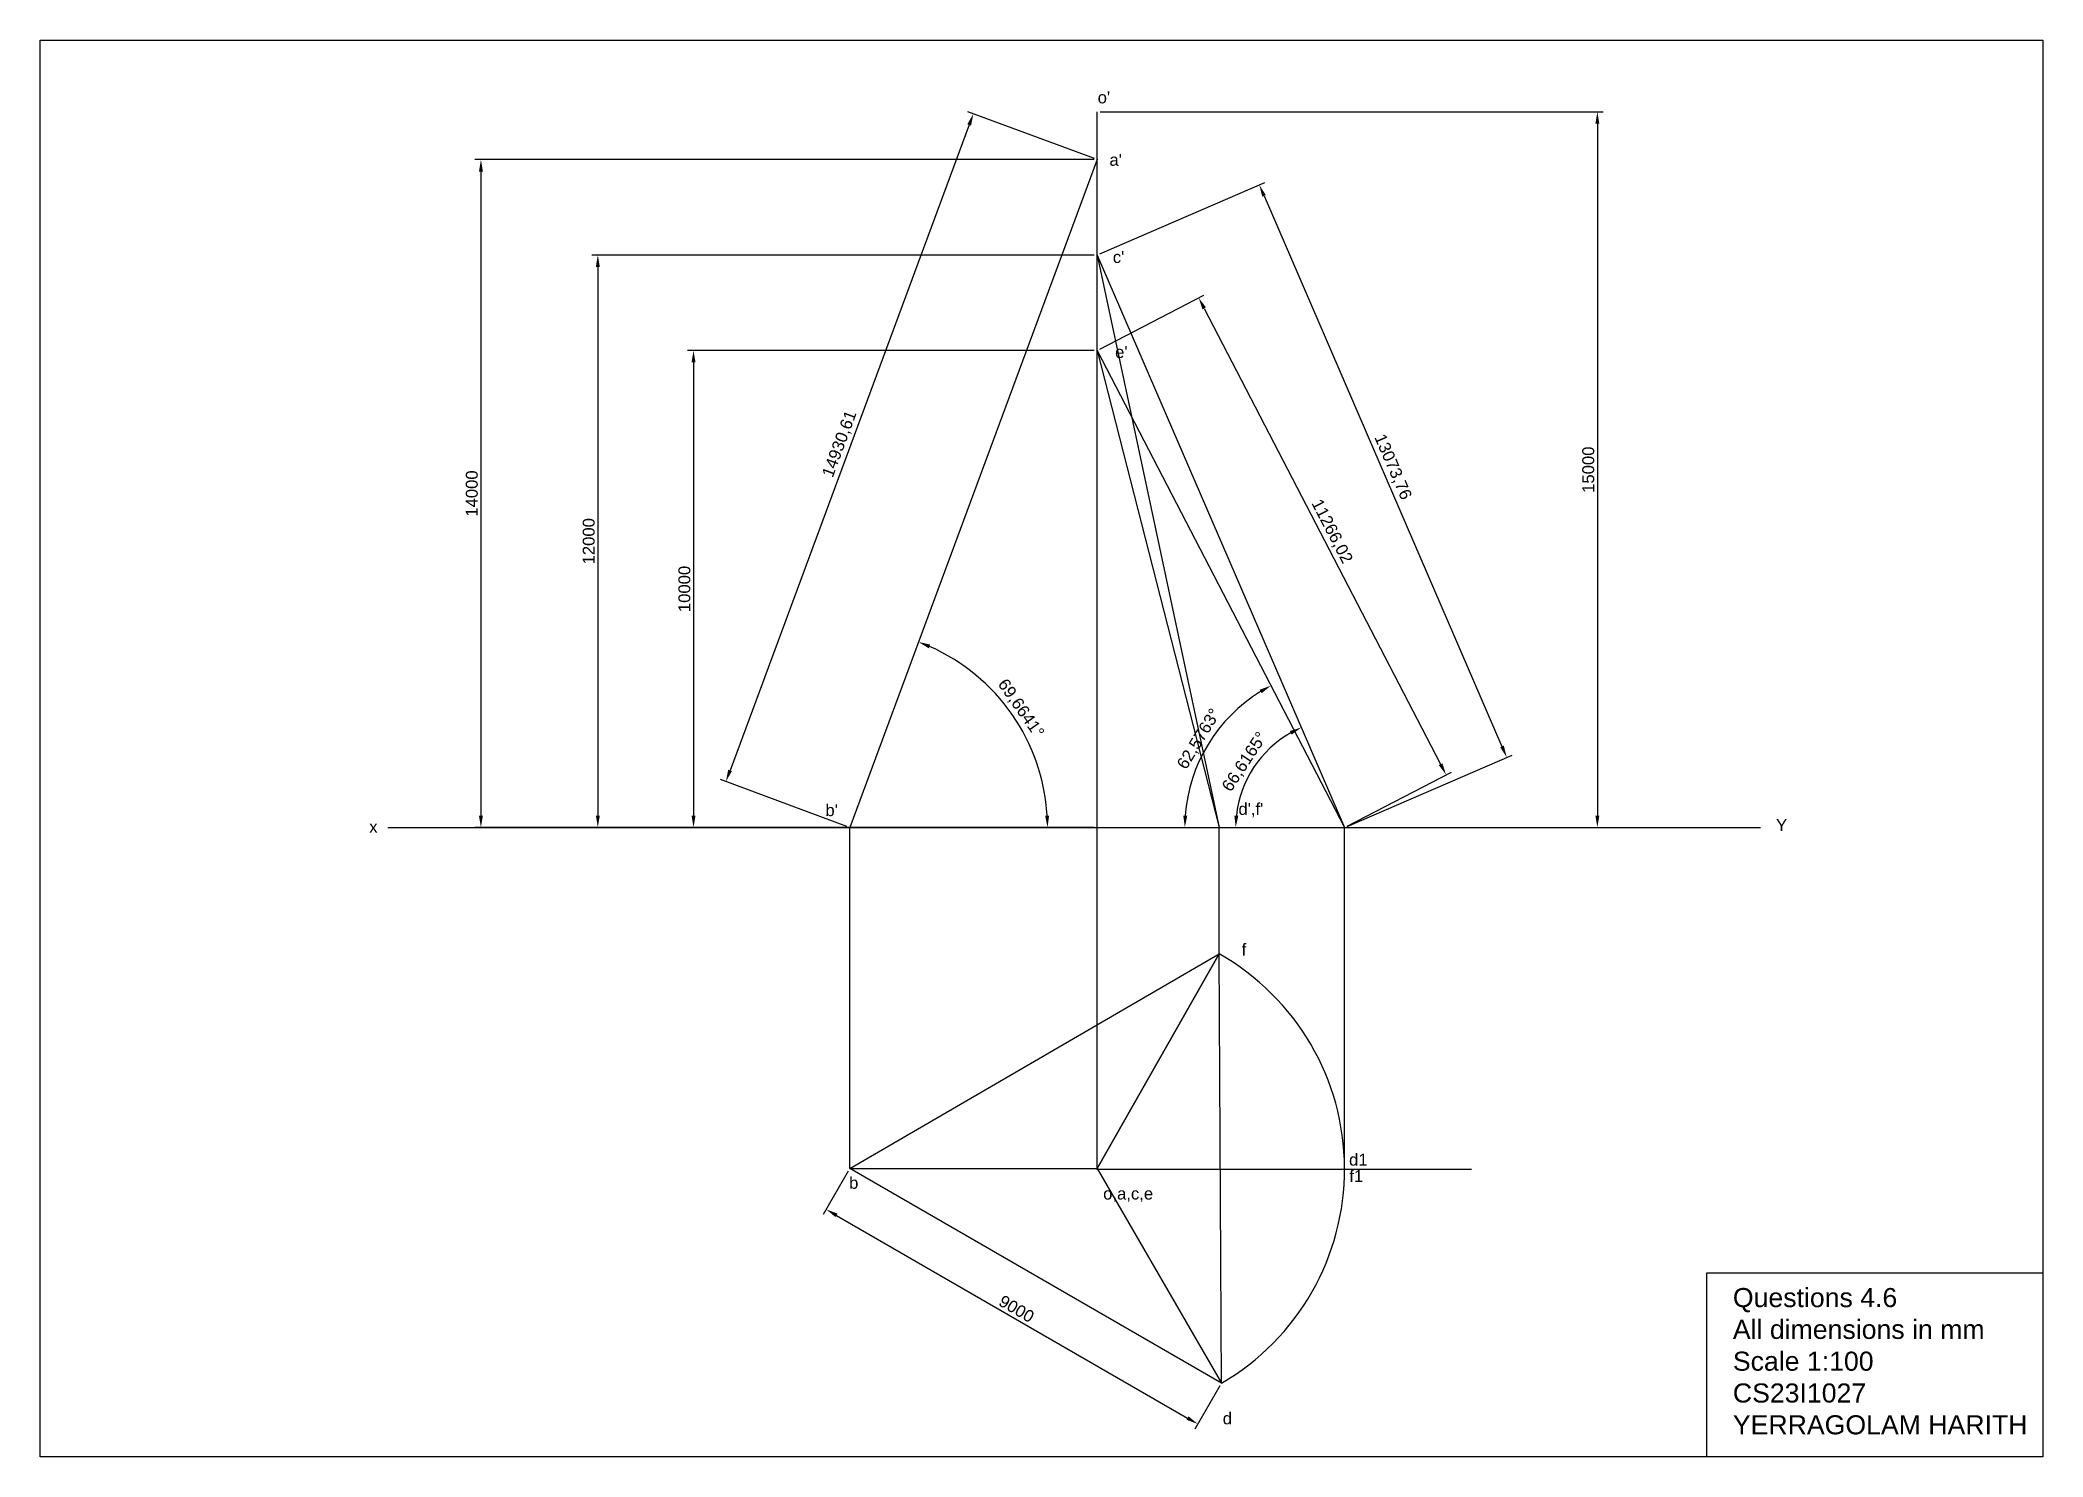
# Model space of a CAD drawing. Header units: millimetres. Extents: x 2023 to 3983, y 1593 to 1892.
# Drawn here: x 2522.3 to 2942.3, y 1593.6 to 1890.6 of the extents above; entities that cross this region are included whole.
import ezdxf

# ---------------------------------------------------------------- set-up
doc = ezdxf.new("R2010")
doc.units = ezdxf.units.MM
doc.styles.get("Standard").update_dxf_attribs({"font": 'arial.ttf'})
doc.dimstyles.new('ISO-25', dxfattribs={"dimtxt": 2.5, "dimasz": 2.5, "dimexe": 1.25, "dimexo": 0.625, "dimtad": 1, "dimtxsty": 'Standard', "dimcen": 2.5, "dimadec": 0, "dimazin": 0, "dimtfac": 1, "dimtmove": 0, "dimatfit": 3, "dimfxl": 1, "dimarcsym": 0})

msp = doc.modelspace()

# ---------------------------------------------------------------- texts
at = {"attachment_point": 1}
for s, width, insert, char_height in [("o'", 14.11364798, (2744.12383, 1879.792706), 2.5), ("a'", 14.11364798, (2746.595949, 1866.705648), 2.5), ("c'", 14.11364798, (2747.307457, 1846.325366), 2.5), ("e'", 14.11364798, (2747.781796, 1826.419043), 2.5), ("b'", 14.11364798, (2687.027995, 1730.37412), 2.5), ("d',f'", 14.11364798, (2773.650718, 1730.628237), 2.5), ('x', 16.25867254, (2591.37429, 1726.889737), 2.5), ('Y', 16.25867254, (2886.382209, 1727.262657), 2.5), ('f', 14.11364798, (2774.311689, 1701.163756), 2.5), ('d1', 14.11364798, (2796.841712, 1657.11948), 2.5), ('b', 14.11364798, (2692.004299, 1652.261451), 2.5), ('f1', 14.11364798, (2796.888159, 1653.683047), 2.5), ('o,a,c,e', 14.11364798, (2745.27782, 1650.014832), 2.5), ('Questions 4.6\\PAll dimensions in mm\\PScale 1:100\\PCS23I1027\\PYERRAGOLAM HARITH', 79.91576006, (2877.32559, 1628.963494), 4), ('d', 14.11364798, (2770.35747, 1602.889286), 2.5)]:
    msp.add_mtext_dynamic_manual_height_columns(s, width=width, gutter_width=12.5, heights=[0], dxfattribs=dict(at, insert=insert, char_height=char_height))

# ---------------------------------------------------------------- blocks, each defined once
blk = doc.blocks.new('*D25')
at = {"color": 0, "lineweight": -2, "transparency": 16777216}
for p, q in [((2744.64, 1875.5), (2850.16, 1875.5)), ((2848.91, 1873), (2848.91, 1728)), ((2744.64, 1725.5), (2850.16, 1725.5))]:
    blk.add_line(p, q, dxfattribs=at)
at = {"color": 0, "transparency": 16777216}
for points in [[(2848.49, 1873), (2849.33, 1873), (2848.91, 1875.5)], [(2848.49, 1728), (2849.33, 1728), (2848.91, 1725.5)]]:
    blk.add_solid(points, dxfattribs=at)
at = {"layer": 'Defpoints', "color": 0, "transparency": 16777216}
for p in [(2744.02, 1875.5), (2744.02, 1725.5), (2848.91, 1725.5)]:
    blk.add_point(p, dxfattribs=at)
at = {"color": 0, "transparency": 16777216, "insert": (2847.01, 1800.5), "char_height": 2.5, "attachment_point": 5, "rotation": 90}
blk.add_mtext('15000', dxfattribs=at)
blk = doc.blocks.new('*D26')
at = {"color": 0, "lineweight": -2, "transparency": 16777216}
for p, q in [((2743.43, 1865.71), (2716.88, 1875.55)), ((2717.19, 1872.77), (2667.04, 1737.46)), ((2691.55, 1725.71), (2665, 1735.55))]:
    blk.add_line(p, q, dxfattribs=at)
at = {"color": 0, "transparency": 16777216}
for points in [[(2716.8, 1872.92), (2717.58, 1872.63), (2718.06, 1875.12)], [(2666.65, 1737.61), (2667.43, 1737.32), (2666.17, 1735.12)]]:
    blk.add_solid(points, dxfattribs=at)
at = {"layer": 'Defpoints', "color": 0, "transparency": 16777216}
for p in [(2744.02, 1865.5), (2666.17, 1735.12), (2692.13, 1725.5)]:
    blk.add_point(p, dxfattribs=at)
at = {"color": 0, "transparency": 16777216, "insert": (2690.12, 1805.86), "char_height": 2.5, "attachment_point": 5, "rotation": 69.6641}
blk.add_mtext('14930,61', dxfattribs=at)
blk = doc.blocks.new('*D27')
at = {"color": 0, "lineweight": -2, "transparency": 16777216}
blk.add_arc((2692.13, 1725.5), 41.48, 3.4539, 66.2102, dxfattribs=at)
at = {"color": 0, "transparency": 16777216}
for points in [[(2708.71, 1763.06), (2709.02, 1763.84), (2706.55, 1764.39)], [(2733.95, 1728.01), (2733.12, 1727.98), (2733.61, 1725.5)]]:
    blk.add_solid(points, dxfattribs=at)
at = {"layer": 'Defpoints', "color": 0, "transparency": 16777216}
for p in [(2744.02, 1865.5), (2730.25, 1741.85), (2595.29, 1725.5), (2692.13, 1725.5), (2883.13, 1725.5)]:
    blk.add_point(p, dxfattribs=at)
at = {"color": 0, "transparency": 16777216, "insert": (2727.92, 1750.4), "char_height": 2.5, "attachment_point": 5, "rotation": 304.832}
blk.add_mtext('69,6641°', dxfattribs=at)
blk = doc.blocks.new('*D28')
at = {"color": 0, "lineweight": -2, "transparency": 16777216}
for p, q in [((2744.59, 1845.74), (2779.17, 1860.69)), ((2779.01, 1857.9), (2828.91, 1742.49)), ((2796.48, 1725.74), (2831.05, 1740.69))]:
    blk.add_line(p, q, dxfattribs=at)
at = {"color": 0, "transparency": 16777216}
for points in [[(2779.39, 1858.07), (2778.63, 1857.74), (2778.02, 1860.2)], [(2829.3, 1742.66), (2828.53, 1742.33), (2829.91, 1740.2)]]:
    blk.add_solid(points, dxfattribs=at)
at = {"layer": 'Defpoints', "color": 0, "transparency": 16777216}
for p in [(2744.02, 1845.5), (2829.91, 1740.2), (2795.91, 1725.5)]:
    blk.add_point(p, dxfattribs=at)
at = {"color": 0, "transparency": 16777216, "insert": (2805.92, 1801.04), "char_height": 2.5, "attachment_point": 5, "rotation": 293.3835}
blk.add_mtext('13073,76', dxfattribs=at)
blk = doc.blocks.new('*D29')
at = {"color": 0, "lineweight": -2, "transparency": 16777216}
for p, q in [((2744.57, 1825.78), (2766.42, 1837.12)), ((2766.46, 1834.32), (2816.04, 1738.76)), ((2796.46, 1725.78), (2818.31, 1737.12))]:
    blk.add_line(p, q, dxfattribs=at)
at = {"color": 0, "transparency": 16777216}
for points in [[(2766.83, 1834.52), (2766.09, 1834.13), (2765.31, 1836.54)], [(2816.41, 1738.95), (2815.67, 1738.57), (2817.2, 1736.54)]]:
    blk.add_solid(points, dxfattribs=at)
at = {"layer": 'Defpoints', "color": 0, "transparency": 16777216}
for p in [(2744.02, 1825.5), (2817.2, 1736.54), (2795.91, 1725.5)]:
    blk.add_point(p, dxfattribs=at)
at = {"color": 0, "transparency": 16777216, "insert": (2793.14, 1787.52), "char_height": 2.5, "attachment_point": 5, "rotation": 297.4237}
blk.add_mtext('11266,02', dxfattribs=at)
blk = doc.blocks.new('*D30')
at = {"color": 0, "lineweight": -2, "transparency": 16777216}
blk.add_arc((2795.91, 1725.5), 22.84, 119.6582, 173.7253, dxfattribs=at)
at = {"color": 0, "transparency": 16777216}
for points in [[(2784.42, 1745.72), (2784.79, 1744.97), (2786.84, 1746.46)], [(2773.62, 1727.97), (2772.79, 1728.01), (2773.07, 1725.5)]]:
    blk.add_solid(points, dxfattribs=at)
at = {"layer": 'Defpoints', "color": 0, "transparency": 16777216}
for p in [(2744.02, 1845.5), (2779.59, 1741.48), (2595.29, 1725.5), (2795.91, 1725.5), (2883.13, 1725.5)]:
    blk.add_point(p, dxfattribs=at)
at = {"color": 0, "transparency": 16777216, "insert": (2775.04, 1739.21), "char_height": 2.5, "attachment_point": 5, "rotation": 56.6917}
blk.add_mtext('66,6165°', dxfattribs=at)
blk = doc.blocks.new('*D31')
at = {"color": 0, "lineweight": -2, "transparency": 16777216}
blk.add_arc((2795.91, 1725.5), 33.51, 121.6996, 175.7241, dxfattribs=at)
at = {"color": 0, "transparency": 16777216}
for points in [[(2778.09, 1754.37), (2778.5, 1753.64), (2780.47, 1755.24)], [(2762.91, 1727.98), (2762.08, 1728.01), (2762.4, 1725.5)]]:
    blk.add_solid(points, dxfattribs=at)
at = {"layer": 'Defpoints', "color": 0, "transparency": 16777216}
for p in [(2744.02, 1825.5), (2770.9, 1747.79), (2595.29, 1725.5), (2795.91, 1725.5), (2883.13, 1725.5)]:
    blk.add_point(p, dxfattribs=at)
at = {"color": 0, "transparency": 16777216, "insert": (2765.45, 1744), "char_height": 2.5, "attachment_point": 5, "rotation": 58.7119}
blk.add_mtext('62,5763°', dxfattribs=at)
blk = doc.blocks.new('*D32')
at = {"color": 0, "lineweight": -2, "transparency": 16777216}
for p, q in [((2691.82, 1653.46), (2686.57, 1644.37)), ((2689.36, 1644.2), (2762.98, 1601.7)), ((2769.76, 1608.46), (2764.52, 1599.37))]:
    blk.add_line(p, q, dxfattribs=at)
at = {"color": 0, "transparency": 16777216}
for points in [[(2689.57, 1644.56), (2689.15, 1643.84), (2687.2, 1645.45)], [(2763.18, 1602.06), (2762.77, 1601.34), (2765.14, 1600.45)]]:
    blk.add_solid(points, dxfattribs=at)
at = {"layer": 'Defpoints', "color": 0, "transparency": 16777216}
for p in [(2692.13, 1654), (2770.07, 1609), (2765.14, 1600.45)]:
    blk.add_point(p, dxfattribs=at)
at = {"color": 0, "transparency": 16777216, "insert": (2727.12, 1624.6), "char_height": 2.5, "attachment_point": 5, "rotation": 330}
blk.add_mtext('9000', dxfattribs=at)
blk = doc.blocks.new('*D33')
at = {"color": 0, "lineweight": -2, "transparency": 16777216}
for p, q in [((2743.39, 1845.5), (2638.06, 1845.5)), ((2639.31, 1843), (2639.31, 1728)), ((2743.39, 1725.5), (2638.06, 1725.5))]:
    blk.add_line(p, q, dxfattribs=at)
at = {"color": 0, "transparency": 16777216}
for points in [[(2638.9, 1843), (2639.73, 1843), (2639.31, 1845.5)], [(2638.9, 1728), (2639.73, 1728), (2639.31, 1725.5)]]:
    blk.add_solid(points, dxfattribs=at)
at = {"layer": 'Defpoints', "color": 0, "transparency": 16777216}
for p in [(2744.02, 1845.5), (2639.31, 1725.5), (2744.02, 1725.5)]:
    blk.add_point(p, dxfattribs=at)
at = {"color": 0, "transparency": 16777216, "insert": (2637.41, 1785.5), "char_height": 2.5, "attachment_point": 5, "rotation": 90}
blk.add_mtext('12000', dxfattribs=at)
blk = doc.blocks.new('*D23')
at = {"color": 0, "lineweight": -2, "transparency": 16777216}
for p, q in [((2743.39, 1865.5), (2613.55, 1865.5)), ((2614.8, 1863), (2614.8, 1728)), ((2743.39, 1725.5), (2613.55, 1725.5))]:
    blk.add_line(p, q, dxfattribs=at)
at = {"color": 0, "transparency": 16777216}
for points in [[(2614.38, 1863), (2615.21, 1863), (2614.8, 1865.5)], [(2614.38, 1728), (2615.21, 1728), (2614.8, 1725.5)]]:
    blk.add_solid(points, dxfattribs=at)
at = {"layer": 'Defpoints', "color": 0, "transparency": 16777216}
for p in [(2744.02, 1865.5), (2614.8, 1725.5), (2744.02, 1725.5)]:
    blk.add_point(p, dxfattribs=at)
at = {"color": 0, "transparency": 16777216, "insert": (2612.89, 1795.5), "char_height": 2.5, "attachment_point": 5, "rotation": 90}
blk.add_mtext('14000', dxfattribs=at)
blk = doc.blocks.new('*D24')
at = {"color": 0, "lineweight": -2, "transparency": 16777216}
for p, q in [((2743.39, 1825.5), (2658.13, 1825.5)), ((2659.38, 1823), (2659.38, 1728)), ((2743.39, 1725.5), (2658.13, 1725.5))]:
    blk.add_line(p, q, dxfattribs=at)
at = {"color": 0, "transparency": 16777216}
for points in [[(2658.96, 1823), (2659.79, 1823), (2659.38, 1825.5)], [(2658.96, 1728), (2659.79, 1728), (2659.38, 1725.5)]]:
    blk.add_solid(points, dxfattribs=at)
at = {"layer": 'Defpoints', "color": 0, "transparency": 16777216}
for p in [(2744.02, 1825.5), (2659.38, 1725.5), (2744.02, 1725.5)]:
    blk.add_point(p, dxfattribs=at)
at = {"color": 0, "transparency": 16777216, "insert": (2657.47, 1775.5), "char_height": 2.5, "attachment_point": 5, "rotation": 90}
blk.add_mtext('10000', dxfattribs=at)

# ---------------------------------------------------------------- dimensions: what is measured, and where the dimension line sits
for p1, p2, distance, picture, middle in [((2744.018624, 1865.495918), (2692.131191, 1725.495918), -27.687845, '*D26', (2690.118025, 1805.857424)), ((2744.018624, 1845.495918), (2795.906217, 1725.495918), 37.043335, '*D28', (2805.916012, 1801.042129)), ((2744.018624, 1825.495918), (2795.906217, 1725.495918), 23.984867, '*D29', (2793.140306, 1787.522364)), ((2692.131191, 1653.996495), (2770.073477, 1608.996495), -9.866589, '*D32', (2727.119756, 1624.598467))]:
    dim = msp.add_aligned_dim(p1=p1, p2=p2, distance=distance, dimstyle='ISO-25', override={"dimlfac": 100})
    dim.commit()
    dim.dimension.update_dxf_attribs({"geometry": picture, "text_midpoint": middle})
for base, p1, picture, middle in [((2848.90988, 1725.495918), (2744.018624, 1875.495918), '*D25', (2847.008448, 1800.495918)), ((2614.795859, 1725.495918), (2744.018624, 1865.495918), '*D23', (2612.894426, 1795.495918)), ((2639.312919, 1725.495918), (2744.018624, 1845.495918), '*D33', (2637.411486, 1785.495918)), ((2659.375405, 1725.495918), (2744.018624, 1825.495918), '*D24', (2657.473972, 1775.495918))]:
    dim = msp.add_linear_dim(base=base, p1=p1, p2=(2744.018624, 1725.495918), angle=90, dimstyle='ISO-25', override={"dimlfac": 100})
    dim.commit()
    dim.dimension.update_dxf_attribs({"geometry": picture, "text_midpoint": middle})
for base, line2, picture, middle in [((2730.24948, 1741.850255), ((2744.018624, 1865.495918), (2692.131191, 1725.495918)), '*D27', (2727.924237, 1750.402418)), ((2779.591007, 1741.479092), ((2744.018624, 1845.495918), (2795.906217, 1725.495918)), '*D30', (2775.040589, 1739.206377)), ((2770.895268, 1747.793587), ((2744.018624, 1825.495918), (2795.906217, 1725.495918)), '*D31', (2765.454083, 1744.002475))]:
    dim = msp.add_angular_dim_2l(base=base, line1=((2595.290203, 1725.495918), (2883.127848, 1725.495918)), line2=line2, dimstyle='ISO-25', override={"dimadec": 4})
    dim.commit()
    dim.dimension.update_dxf_attribs({"geometry": picture, "text_midpoint": middle})

# ---------------------------------------------------------------- linework, layer by layer
for p, q in [((2744.018624, 1725.495918), (2744.018624, 1875.495918)), ((2744.018624, 1725.495918), (2744.018624, 1845.495918)), ((2744.018624, 1845.495918), (2795.906217, 1725.495918)), ((2744.018624, 1725.495918), (2744.018624, 1825.495918)), ((2744.018624, 1825.495918), (2795.906217, 1725.495918)), ((2595.290203, 1725.495918), (2883.127848, 1725.495918)), ((2692.131191, 1653.996495), (2692.131191, 1725.495918)), ((2744.018624, 1653.868166), (2744.018624, 1725.495918)), ((2769.628301, 1698.995394), (2769.628301, 1725.495918)), ((2795.906217, 1653.868166), (2795.906217, 1725.495918)), ((2692.131191, 1653.996495), (2769.628301, 1698.995394)), ((2770.073477, 1608.996495), (2769.628301, 1698.995394)), ((2770.073477, 1608.996495), (2692.131191, 1653.996495)), ((2744.018624, 1653.868166), (2822.51241, 1653.868166))]:
    msp.add_line(p, q)
at = {"color": 114, "true_color": 0x139b48}
for p, q in [((2744.018624, 1865.495918), (2692.131191, 1725.495918)), ((2744.018624, 1845.495918), (2769.628301, 1725.495918)), ((2744.018624, 1825.495918), (2769.628301, 1725.495918))]:
    msp.add_line(p, q, dxfattribs=at)
at = {"color": 85, "true_color": 0x58ba48}
for p, q in [((2744.018624, 1653.996495), (2769.628301, 1698.995394)), ((2769.628301, 1698.995394), (2744.018624, 1653.996495)), ((2692.131191, 1653.996495), (2744.018624, 1653.996495)), ((2744.018624, 1653.996495), (2770.073477, 1608.996495))]:
    msp.add_line(p, q, dxfattribs=at)
for points in [[(2522.347645, 1890.557734), (2942.347645, 1890.557734), (2942.347645, 1593.557734), (2522.347645, 1593.557734)], [(2871.871291, 1632.163057), (2942.347645, 1632.163057), (2942.347645, 1593.557734), (2871.871291, 1593.557734)]]:
    msp.add_lwpolyline(points, close=True)
msp.add_arc((2744.018624, 1653.868166), 51.887592, 300.14170459, 60.42511376)
for p in [(2744.018624, 1865.495918), (2744.018624, 1845.495918), (2744.018624, 1825.495918), (2744.018624, 1653.868166), (2795.906217, 1653.868166)]:
    msp.add_point(p)

msp.set_redraw_order([(e.dxf.handle, doc.entitydb.next_handle()) for e in msp.query("TEXT MTEXT ATTDEF DIMENSION ARC_DIMENSION")])  # texts and dimensions are drawn at this point

doc.saveas('drawing.dxf')
